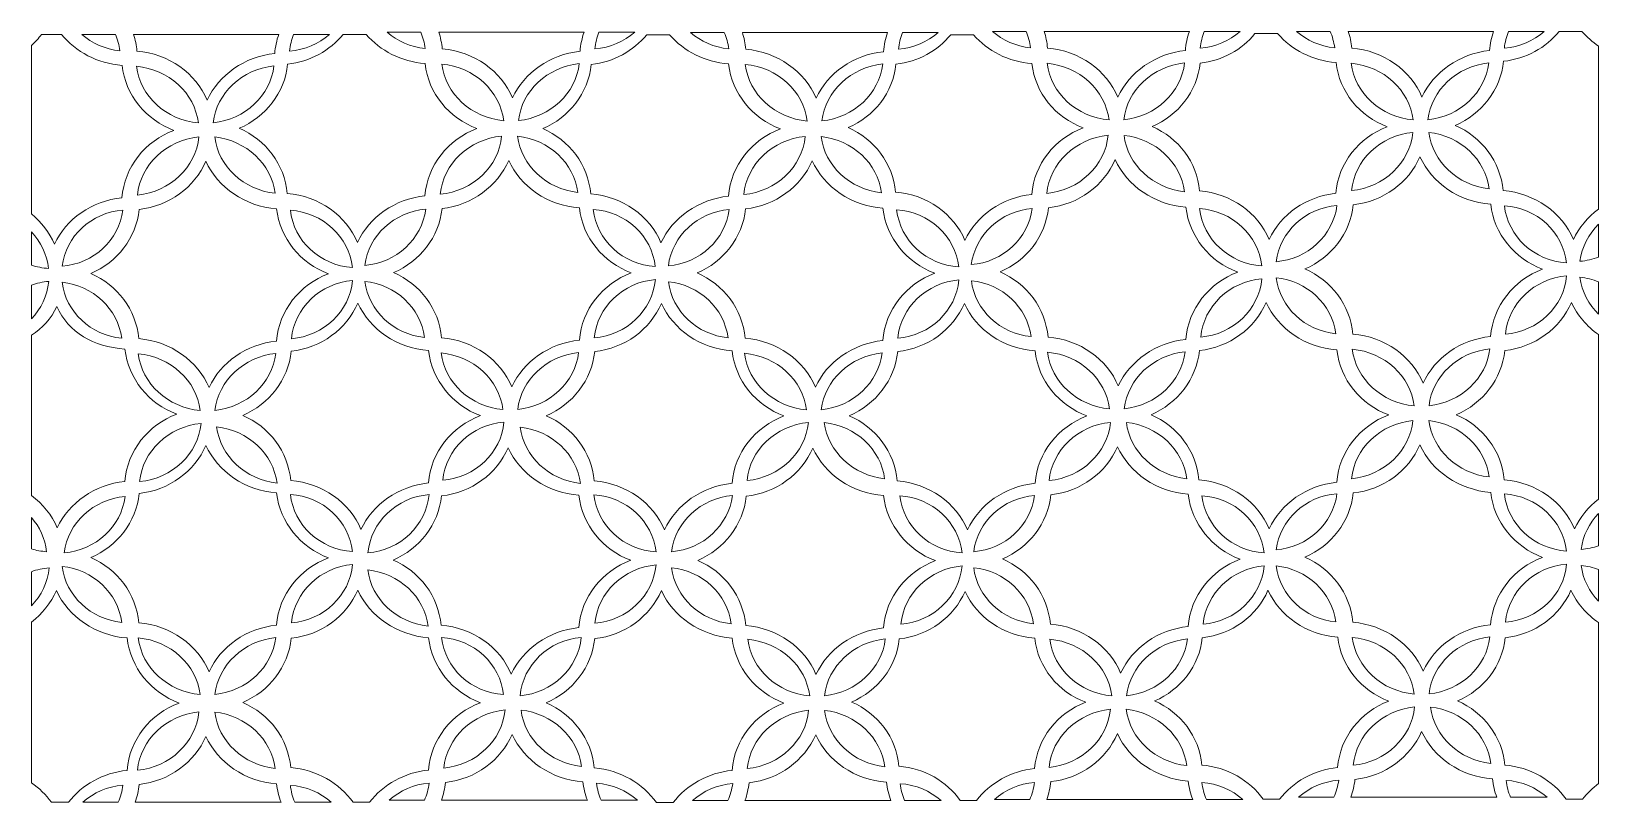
# Model space of a CAD drawing. Header units: millimetres. Extents: x -1200 to 1200, y -590 to 590.
import ezdxf

# ---------------------------------------------------------------- set-up
doc = ezdxf.new("R2010")
doc.units = ezdxf.units.MM
doc.header["$MEASUREMENT"] = 0
doc.layers.add('Layer 1', color=7, linetype='Continuous')

msp = doc.modelspace()

# ---------------------------------------------------------------- linework, layer by layer
at = {"layer": 'Layer 1', "color": 250, "lineweight": 20}
for points, knots in [([(-1200.05, 568.5525), (-1194.2875, 573.6868), (-1189.032, 579.3204), (-1184.352, 585.404), (-1184.352, 585.404), (-1153.8084, 585.404), (-1153.8084, 585.404), (-1132.201, 558.7734), (-1098.9488, 540.7753), (-1061.1071, 537.97), (-1056.0818, 492.4971), (-1024.6345, 454.5598), (-981.7333, 438.5097), (-1025.6728, 421.9932), (-1057.5635, 382.5021), (-1061.2638, 335.4885), (-1107.77, 330.6959), (-1146.7699, 302.7315), (-1164.6597, 264.3014), (-1172.3177, 282.3158), (-1184.5651, 298.1819), (-1200.05, 310.6547), (-1200.05, 310.6547), (-1200.05, 568.5525), (-1200.05, 568.5525)], [0, 0, 0, 0, 0.125, 0.125, 0.125, 0.25, 0.25, 0.25, 0.375, 0.375, 0.375, 0.5, 0.5, 0.5, 0.625, 0.625, 0.625, 0.75, 0.75, 0.75, 0.875, 0.875, 0.875, 1, 1, 1, 1]), ([(-1122.9022, 585.404), (-1107.1186, 571.6666), (-1086.8483, 562.5477), (-1064.4549, 560.3173), (-1065.6035, 569.0879), (-1067.9643, 577.5039), (-1071.3585, 585.404), (-1071.3585, 585.404), (-1122.9022, 585.404), (-1122.9022, 585.404)], [0, 0, 0, 0, 0.333333333, 0.333333333, 0.333333333, 0.666666667, 0.666666667, 0.666666667, 1, 1, 1, 1]), ([(-1038.4075, 559.7949), (-1039.174, 568.6379), (-1040.9324, 577.205), (-1043.5895, 585.404), (-1043.5895, 585.404), (-821.1536, 585.404), (-821.1536, 585.404), (-824.4426, 576.075), (-826.5635, 566.2432), (-827.3668, 556.0501), (-873.8703, 551.2608), (-912.8729, 523.2964), (-930.7627, 484.8663), (-948.1773, 525.8421), (-989.3153, 555.6954), (-1038.4075, 559.7949)], [0, 0, 0, 0, 0.2, 0.2, 0.2, 0.4, 0.4, 0.4, 0.6, 0.6, 0.6, 0.8, 0.8, 0.8, 1, 1, 1, 1]), ([(-808.3112, 342.0255), (-812.1659, 386.4538), (-841.1985, 424.0463), (-881.712, 441.6796), (-841.2892, 458.8926), (-812.0974, 495.9167), (-807.5593, 539.849), (-773.117, 543.5544), (-742.8745, 560.5735), (-722.5798, 585.404), (-722.5798, 585.404), (-687.4712, 585.404), (-687.4712, 585.404), (-665.8443, 560.314), (-633.6157, 543.4722), (-597.1136, 540.7655), (-592.0908, 495.2925), (-560.641, 457.3552), (-517.7422, 441.3052), (-561.6793, 424.7887), (-593.57, 385.2976), (-597.2729, 338.284), (-643.774, 333.4946), (-682.7765, 305.5302), (-700.6688, 267.0969), (-718.081, 308.076), (-759.219, 337.9292), (-808.3112, 342.0255)], [0, 0, 0, 0, 0.111111111, 0.111111111, 0.111111111, 0.222222222, 0.222222222, 0.222222222, 0.333333333, 0.333333333, 0.333333333, 0.444444444, 0.444444444, 0.444444444, 0.555555556, 0.555555556, 0.555555556, 0.666666667, 0.666666667, 0.666666667, 0.777777778, 0.777777778, 0.777777778, 0.888888889, 0.888888889, 0.888888889, 1, 1, 1, 1]), ([(-804.5545, 559.7095), (-781.1496, 561.6148), (-759.9854, 571.0194), (-743.6752, 585.404), (-743.6752, 585.404), (-798.3757, 585.404), (-798.3757, 585.404), (-801.5789, 577.2936), (-803.6949, 568.6773), (-804.5545, 559.7095)], [0, 0, 0, 0, 0.333333333, 0.333333333, 0.333333333, 0.666666667, 0.666666667, 0.666666667, 1, 1, 1, 1]), ([(-655.3749, 588.8072), (-639.5913, 575.0697), (-619.3234, 565.9541), (-596.9275, 563.7237), (-598.0736, 572.4944), (-600.4369, 580.907), (-603.8312, 588.8072), (-603.8312, 588.8072), (-655.3749, 588.8072), (-655.3749, 588.8072)], [0, 0, 0, 0, 0.333333333, 0.333333333, 0.333333333, 0.666666667, 0.666666667, 0.666666667, 1, 1, 1, 1]), ([(-570.8802, 563.1981), (-571.6467, 572.0411), (-573.4051, 580.6114), (-576.0598, 588.8072), (-576.0598, 588.8072), (-353.6287, 588.8072), (-353.6287, 588.8072), (-356.9153, 579.4781), (-359.0361, 569.6464), (-359.8369, 559.4566), (-406.3406, 554.664), (-445.3455, 526.6996), (-463.2328, 488.2694), (-480.6476, 529.2486), (-521.7855, 559.1019), (-570.8802, 563.1981)], [0, 0, 0, 0, 0.2, 0.2, 0.2, 0.4, 0.4, 0.4, 0.6, 0.6, 0.6, 0.8, 0.8, 0.8, 1, 1, 1, 1]), ([(-343.5291, 341.4901), (-347.3838, 385.9184), (-376.4165, 423.5109), (-416.93, 441.141), (-376.5071, 458.3538), (-347.3153, 495.3779), (-342.7774, 539.3136), (-308.3349, 543.0157), (-278.0924, 560.0347), (-257.7977, 584.8653), (-257.7977, 584.8653), (-222.6891, 584.8653), (-222.6891, 584.8653), (-201.0623, 559.7785), (-168.8336, 542.9336), (-132.3341, 540.23), (-127.3088, 494.7571), (-95.859, 456.8165), (-52.9602, 440.7697), (-96.8974, 424.2533), (-128.788, 384.7588), (-132.4908, 337.7452), (-178.9945, 332.9559), (-217.9944, 304.9915), (-235.8842, 266.5614), (-253.2989, 307.5373), (-294.437, 337.3905), (-343.5291, 341.4901)], [0, 0, 0, 0, 0.111111111, 0.111111111, 0.111111111, 0.222222222, 0.222222222, 0.222222222, 0.333333333, 0.333333333, 0.333333333, 0.444444444, 0.444444444, 0.444444444, 0.555555556, 0.555555556, 0.555555556, 0.666666667, 0.666666667, 0.666666667, 0.777777778, 0.777777778, 0.777777778, 0.888888889, 0.888888889, 0.888888889, 1, 1, 1, 1]), ([(-337.0247, 563.116), (-313.6198, 565.0179), (-292.4557, 574.4259), (-276.1455, 588.8072), (-276.1455, 588.8072), (-330.8484, 588.8072), (-330.8484, 588.8072), (-334.0492, 580.6968), (-336.165, 572.0838), (-337.0247, 563.116)], [0, 0, 0, 0, 0.333333333, 0.333333333, 0.333333333, 0.666666667, 0.666666667, 0.666666667, 1, 1, 1, 1]), ([(-190.5904, 588.2718), (-174.8092, 574.5343), (-154.5414, 565.4154), (-132.1455, 563.1849), (-133.2916, 571.9557), (-135.6548, 580.3716), (-139.0491, 588.2718), (-139.0491, 588.2718), (-190.5904, 588.2718), (-190.5904, 588.2718)], [0, 0, 0, 0, 0.333333333, 0.333333333, 0.333333333, 0.666666667, 0.666666667, 0.666666667, 1, 1, 1, 1]), ([(-106.0981, 562.6594), (-106.8671, 571.5056), (-108.6255, 580.0726), (-111.2778, 588.2718), (-111.2778, 588.2718), (111.1533, 588.2718), (111.1533, 588.2718), (107.8668, 578.9426), (105.7484, 569.1109), (104.9427, 558.9179), (58.4414, 554.1285), (19.4366, 526.1641), (1.5468, 487.734), (-15.8655, 528.7099), (-57.0034, 558.5631), (-106.0981, 562.6594)], [0, 0, 0, 0, 0.2, 0.2, 0.2, 0.4, 0.4, 0.4, 0.6, 0.6, 0.6, 0.8, 0.8, 0.8, 1, 1, 1, 1]), ([(123.1851, 344.1837), (119.3745, 388.116), (90.6651, 425.2913), (50.5973, 442.7308), (90.577, 459.7532), (119.4455, 496.37), (123.9321, 539.8161), (157.9924, 543.4788), (187.8993, 560.3107), (207.9712, 584.8653), (207.9712, 584.8653), (242.6954, 584.8653), (242.6954, 584.8653), (264.0774, 560.0512), (295.9508, 543.3967), (332.0487, 540.7228), (337.0178, 495.7492), (368.1174, 458.229), (410.5459, 442.3629), (367.0937, 426.0304), (335.5533, 386.9696), (331.8921, 340.475), (285.9052, 335.7415), (247.3337, 308.0858), (229.6422, 270.0796), (212.421, 310.6054), (171.7361, 340.1301), (123.1851, 344.1837)], [0, 0, 0, 0, 0.111111111, 0.111111111, 0.111111111, 0.222222222, 0.222222222, 0.222222222, 0.333333333, 0.333333333, 0.333333333, 0.444444444, 0.444444444, 0.444444444, 0.555555556, 0.555555556, 0.555555556, 0.666666667, 0.666666667, 0.666666667, 0.777777778, 0.777777778, 0.777777778, 0.888888889, 0.888888889, 0.888888889, 1, 1, 1, 1]), ([(127.7574, 562.5773), (151.1623, 564.4825), (172.3263, 573.8872), (188.6341, 588.2718), (188.6341, 588.2718), (133.9337, 588.2718), (133.9337, 588.2718), (130.7304, 580.1613), (128.6169, 571.5451), (127.7574, 562.5773)], [0, 0, 0, 0, 0.333333333, 0.333333333, 0.333333333, 0.666666667, 0.666666667, 0.666666667, 1, 1, 1, 1]), ([(271.5419, 589.9734), (287.3255, 576.2359), (307.5933, 567.1203), (329.9892, 564.8898), (328.8407, 573.6573), (326.4773, 582.0731), (323.0855, 589.9734), (323.0855, 589.9734), (271.5419, 589.9734), (271.5419, 589.9734)], [0, 0, 0, 0, 0.333333333, 0.333333333, 0.333333333, 0.666666667, 0.666666667, 0.666666667, 1, 1, 1, 1]), ([(356.0366, 564.3643), (355.2676, 573.2072), (353.5092, 581.7742), (350.8545, 589.9734), (350.8545, 589.9734), (573.288, 589.9734), (573.288, 589.9734), (570.0014, 580.6442), (567.8831, 570.8125), (567.0774, 560.6195), (520.5737, 555.83), (481.5713, 527.8656), (463.6815, 489.4356), (446.2668, 530.4115), (405.1287, 560.2647), (356.0366, 564.3643)], [0, 0, 0, 0, 0.2, 0.2, 0.2, 0.4, 0.4, 0.4, 0.6, 0.6, 0.6, 0.8, 0.8, 0.8, 1, 1, 1, 1]), ([(588.9149, 345.8853), (585.1043, 389.8209), (556.3974, 426.9962), (516.3271, 444.4324), (556.3067, 461.4547), (585.1777, 498.0716), (589.6643, 541.5177), (623.7222, 545.1804), (653.6291, 562.0123), (673.7035, 586.5669), (673.7035, 586.5669), (708.4251, 586.5669), (708.4251, 586.5669), (729.8047, 561.7528), (761.683, 545.1016), (797.7811, 542.4244), (802.7475, 497.4541), (833.8496, 459.9339), (876.2757, 444.0645), (832.8235, 427.732), (801.2855, 388.6744), (797.6243, 342.1799), (751.6374, 337.4431), (713.0635, 309.7874), (695.372, 271.7844), (678.1508, 312.307), (637.4659, 341.8317), (588.9149, 345.8853)], [0, 0, 0, 0, 0.111111111, 0.111111111, 0.111111111, 0.222222222, 0.222222222, 0.222222222, 0.333333333, 0.333333333, 0.333333333, 0.444444444, 0.444444444, 0.444444444, 0.555555556, 0.555555556, 0.555555556, 0.666666667, 0.666666667, 0.666666667, 0.777777778, 0.777777778, 0.777777778, 0.888888889, 0.888888889, 0.888888889, 1, 1, 1, 1]), ([(589.8895, 564.2789), (613.2969, 566.1841), (634.4586, 575.5888), (650.7688, 589.9734), (650.7688, 589.9734), (596.0684, 589.9734), (596.0684, 589.9734), (592.8651, 581.8629), (590.7492, 573.2467), (589.8895, 564.2789)], [0, 0, 0, 0, 0.333333333, 0.333333333, 0.333333333, 0.666666667, 0.666666667, 0.666666667, 1, 1, 1, 1]), ([(737.2717, 589.9734), (753.0553, 576.2359), (773.3255, 567.1203), (795.7189, 564.8898), (794.5704, 573.6573), (792.2096, 582.0731), (788.8153, 589.9734), (788.8153, 589.9734), (737.2717, 589.9734), (737.2717, 589.9734)], [0, 0, 0, 0, 0.333333333, 0.333333333, 0.333333333, 0.666666667, 0.666666667, 0.666666667, 1, 1, 1, 1]), ([(821.7688, 564.3643), (820.9998, 573.2072), (819.2414, 581.7742), (816.5843, 589.9734), (816.5843, 589.9734), (1039.0202, 589.9734), (1039.0202, 589.9734), (1035.7312, 580.6442), (1033.6105, 570.8125), (1032.8072, 560.6195), (986.3035, 555.83), (947.3011, 527.8656), (929.4113, 489.4356), (911.9966, 530.4115), (870.8585, 560.2647), (821.7688, 564.3643)], [0, 0, 0, 0, 0.2, 0.2, 0.2, 0.4, 0.4, 0.4, 0.6, 0.6, 0.6, 0.8, 0.8, 0.8, 1, 1, 1, 1]), ([(1053.6039, 346.47), (1049.7492, 390.8983), (1020.719, 428.4907), (980.2055, 446.1208), (1020.6283, 463.3337), (1049.8203, 500.3579), (1054.3557, 544.2935), (1088.8594, 548.0021), (1119.146, 565.0705), (1139.4407, 589.9734), (1139.4407, 589.9734), (1174.3362, 589.9734), (1174.3362, 589.9734), (1181.7148, 581.3833), (1190.3426, 573.7623), (1199.95, 567.3371), (1199.95, 567.3371), (1199.95, 318.1377), (1199.95, 318.1377), (1183.2063, 305.931), (1169.8128, 289.9335), (1161.2488, 271.5414), (1143.8341, 312.5172), (1102.6986, 342.3704), (1053.6039, 346.47)], [0, 0, 0, 0, 0.125, 0.125, 0.125, 0.25, 0.25, 0.25, 0.375, 0.375, 0.375, 0.5, 0.5, 0.5, 0.625, 0.625, 0.625, 0.75, 0.75, 0.75, 0.875, 0.875, 0.875, 1, 1, 1, 1]), ([(1055.6193, 564.2789), (1079.0243, 566.1841), (1100.1884, 575.5888), (1116.4986, 589.9734), (1116.4986, 589.9734), (1061.7982, 589.9734), (1061.7982, 589.9734), (1058.5949, 581.8629), (1056.479, 573.2467), (1055.6193, 564.2789)], [0, 0, 0, 0, 0.333333333, 0.333333333, 0.333333333, 0.666666667, 0.666666667, 0.666666667, 1, 1, 1, 1]), ([(-1039.0982, 536.528), (-1033.3994, 490.674), (-993.8435, 454.3824), (-944.2908, 449.8788), (-949.9872, 495.7426), (-989.5406, 532.0211), (-1039.0982, 536.528)], [0, 0, 0, 0, 0.5, 0.5, 0.5, 1, 1, 1, 1]), ([(-921.6672, 450.0561), (-872.6876, 455.2825), (-833.854, 491.5839), (-828.5398, 537.2276), (-877.512, 532.0046), (-916.3455, 495.6999), (-921.6672, 450.0561)], [0, 0, 0, 0, 0.5, 0.5, 0.5, 1, 1, 1, 1]), ([(-571.5733, 539.9344), (-565.8696, 494.0804), (-526.3161, 457.7856), (-476.761, 453.2819), (-482.4598, 499.1458), (-522.0132, 535.4276), (-571.5733, 539.9344)], [0, 0, 0, 0, 0.5, 0.5, 0.5, 1, 1, 1, 1]), ([(-454.1373, 453.4626), (-405.1601, 458.6856), (-366.3267, 494.9903), (-361.0099, 540.6341), (-409.9846, 535.4111), (-448.8181, 499.1063), (-454.1373, 453.4626)], [0, 0, 0, 0, 0.5, 0.5, 0.5, 1, 1, 1, 1]), ([(-106.7912, 539.3957), (-101.09, 493.5417), (-61.534, 457.2501), (-11.9814, 452.7432), (-17.6777, 498.607), (-57.2312, 534.8888), (-106.7912, 539.3957)], [0, 0, 0, 0, 0.5, 0.5, 0.5, 1, 1, 1, 1]), ([(10.6447, 452.9239), (59.6218, 458.1501), (98.4553, 494.4516), (103.7721, 540.0954), (54.7973, 534.8724), (15.9615, 498.5676), (10.6447, 452.9239)], [0, 0, 0, 0, 0.5, 0.5, 0.5, 1, 1, 1, 1]), ([(355.3434, 541.1005), (361.0448, 495.2433), (400.6007, 458.9517), (450.1532, 454.4481), (444.4544, 500.3119), (404.9035, 536.5903), (355.3434, 541.1005)], [0, 0, 0, 0, 0.5, 0.5, 0.5, 1, 1, 1, 1]), ([(472.7794, 454.6255), (521.7541, 459.8517), (560.59, 496.1532), (565.9068, 541.797), (516.9296, 536.5772), (478.0962, 500.2692), (472.7794, 454.6255)], [0, 0, 0, 0, 0.5, 0.5, 0.5, 1, 1, 1, 1]), ([(821.0758, 541.1005), (826.7744, 495.2433), (866.3305, 458.9517), (915.883, 454.4481), (910.1868, 500.3119), (870.6333, 536.5903), (821.0758, 541.1005)], [0, 0, 0, 0, 0.5, 0.5, 0.5, 1, 1, 1, 1]), ([(938.5068, 454.6255), (987.4864, 459.8517), (1026.3198, 496.1532), (1031.6341, 541.797), (982.6618, 536.5772), (943.8284, 500.2692), (938.5068, 454.6255)], [0, 0, 0, 0, 0.5, 0.5, 0.5, 1, 1, 1, 1]), ([(915.5157, 435.5007), (865.5835, 430.465), (826.0447, 393.1386), (821.541, 346.4372), (871.483, 351.4729), (911.0169, 388.7992), (915.5157, 435.5007)], [0, 0, 0, 0, 0.5, 0.5, 0.5, 1, 1, 1, 1]), ([(1032.2659, 349.1965), (1026.55, 394.2193), (988.2014, 429.9558), (939.8292, 435.366), (945.5402, 390.3431), (983.901, 354.6067), (1032.2659, 349.1965)], [0, 0, 0, 0, 0.5, 0.5, 0.5, 1, 1, 1, 1]), ([(-943.5463, 428.5006), (-993.4786, 423.4648), (-1033.0148, 386.1385), (-1037.521, 339.4403), (-987.5789, 344.476), (-948.0451, 381.8024), (-943.5463, 428.5006)], [0, 0, 0, 0, 0.5, 0.5, 0.5, 1, 1, 1, 1]), ([(-826.7961, 342.1963), (-832.512, 387.2192), (-870.8631, 422.9557), (-919.2328, 428.3692), (-913.5218, 383.3463), (-875.1635, 347.6098), (-826.7961, 342.1963)], [0, 0, 0, 0, 0.5, 0.5, 0.5, 1, 1, 1, 1]), ([(-479.8737, 429.8376), (-529.8058, 424.8018), (-569.3446, 387.4755), (-573.8484, 340.774), (-523.9063, 345.8097), (-484.3725, 383.1393), (-479.8737, 429.8376)], [0, 0, 0, 0, 0.5, 0.5, 0.5, 1, 1, 1, 1]), ([(-363.121, 343.5333), (-368.8394, 388.5561), (-407.188, 424.2926), (-455.5602, 429.7029), (-449.8492, 384.6832), (-411.4884, 348.9435), (-363.121, 343.5333)], [0, 0, 0, 0, 0.5, 0.5, 0.5, 1, 1, 1, 1]), ([(-15.0916, 429.2988), (-65.0239, 424.2631), (-104.5626, 386.9367), (-109.0663, 340.2385), (-59.1243, 345.2743), (-19.5904, 382.6006), (-15.0916, 429.2988)], [0, 0, 0, 0, 0.5, 0.5, 0.5, 1, 1, 1, 1]), ([(101.6611, 342.9945), (95.9427, 388.0174), (57.5941, 423.7539), (9.2219, 429.1675), (14.9328, 384.1445), (53.2913, 348.408), (101.6611, 342.9945)], [0, 0, 0, 0, 0.5, 0.5, 0.5, 1, 1, 1, 1]), ([(448.8406, 431.0037), (398.9084, 425.9679), (359.3721, 388.6383), (354.8659, 341.9401), (404.8055, 346.9759), (444.3394, 384.3022), (448.8406, 431.0037)], [0, 0, 0, 0, 0.5, 0.5, 0.5, 1, 1, 1, 1]), ([(565.5909, 344.6994), (559.8749, 389.719), (521.5239, 425.4588), (473.1541, 430.8691), (478.8651, 385.8461), (517.2235, 350.1096), (565.5909, 344.6994)], [0, 0, 0, 0, 0.5, 0.5, 0.5, 1, 1, 1, 1]), ([(-1035.6255, 119.8675), (-1039.4802, 164.2958), (-1068.5128, 201.8882), (-1109.0263, 219.5183), (-1068.6035, 236.7312), (-1039.4067, 273.7553), (-1034.8736, 317.6909), (-988.6589, 322.6577), (-950.0019, 351.6043), (-932.8001, 391.2137), (-914.4059, 351.1247), (-873.2385, 322.2274), (-824.4255, 318.6074), (-819.4026, 273.1345), (-787.9553, 235.1938), (-745.054, 219.1471), (-788.9912, 202.6306), (-820.8818, 163.1362), (-824.5823, 116.1226), (-871.0859, 111.3332), (-910.0908, 83.3689), (-927.9806, 44.9388), (-945.3929, 85.918), (-986.5332, 115.7711), (-1035.6255, 119.8675)], [0, 0, 0, 0, 0.125, 0.125, 0.125, 0.25, 0.25, 0.25, 0.375, 0.375, 0.375, 0.5, 0.5, 0.5, 0.625, 0.625, 0.625, 0.75, 0.75, 0.75, 0.875, 0.875, 0.875, 1, 1, 1, 1]), ([(-571.9529, 121.2044), (-575.81, 165.6327), (-604.8377, 203.2219), (-645.3512, 220.8553), (-604.9283, 238.0682), (-575.7366, 275.0923), (-571.201, 319.0279), (-524.9863, 323.9946), (-486.3291, 352.9412), (-469.1275, 392.5506), (-450.7333, 352.4616), (-409.5635, 323.5611), (-360.7553, 319.9411), (-355.73, 274.4714), (-324.2802, 236.5308), (-281.3814, 220.4841), (-325.3186, 203.9643), (-357.2116, 164.4732), (-360.9121, 117.4596), (-407.4157, 112.6702), (-446.4157, 84.7058), (-464.308, 46.2757), (-481.7227, 87.2516), (-522.8606, 117.1048), (-571.9529, 121.2044)], [0, 0, 0, 0, 0.125, 0.125, 0.125, 0.25, 0.25, 0.25, 0.375, 0.375, 0.375, 0.5, 0.5, 0.5, 0.625, 0.625, 0.625, 0.75, 0.75, 0.75, 0.875, 0.875, 0.875, 1, 1, 1, 1]), ([(-107.1683, 120.6657), (-111.0279, 165.094), (-140.0556, 202.6865), (-180.5716, 220.3166), (-140.1463, 237.5294), (-110.9545, 274.5535), (-106.419, 318.4892), (-60.2042, 323.4559), (-21.5471, 352.4025), (-4.3455, 392.0119), (14.0488, 351.9229), (55.2186, 323.0256), (104.0267, 319.4056), (109.0496, 273.9327), (140.4994, 235.9921), (183.4006, 219.9453), (139.4634, 203.4289), (107.5705, 163.9344), (103.87, 116.9209), (57.3663, 112.1315), (18.3664, 84.1671), (0.4741, 45.737), (-16.9406, 86.7162), (-58.0785, 116.5694), (-107.1683, 120.6657)], [0, 0, 0, 0, 0.125, 0.125, 0.125, 0.25, 0.25, 0.25, 0.375, 0.375, 0.375, 0.5, 0.5, 0.5, 0.625, 0.625, 0.625, 0.75, 0.75, 0.75, 0.875, 0.875, 0.875, 1, 1, 1, 1]), ([(356.7615, 122.3673), (352.9068, 166.7956), (323.8741, 204.388), (283.3606, 222.0214), (323.7835, 239.2343), (352.9802, 276.2551), (357.5133, 320.1908), (403.7279, 325.1575), (442.3851, 354.1041), (459.5867, 393.7168), (477.9811, 353.6278), (519.1483, 324.7272), (567.9614, 321.1072), (572.9843, 275.6343), (604.4316, 237.6969), (647.3328, 221.6469), (603.3933, 205.1304), (571.5052, 165.6393), (567.8023, 118.6257), (521.301, 113.833), (482.2962, 85.8687), (464.4064, 47.4386), (446.9941, 88.4178), (405.8536, 118.271), (356.7615, 122.3673)], [0, 0, 0, 0, 0.125, 0.125, 0.125, 0.25, 0.25, 0.25, 0.375, 0.375, 0.375, 0.5, 0.5, 0.5, 0.625, 0.625, 0.625, 0.75, 0.75, 0.75, 0.875, 0.875, 0.875, 1, 1, 1, 1]), ([(823.4365, 126.8643), (819.5794, 171.2959), (790.5517, 208.885), (750.0357, 226.5184), (790.461, 243.7313), (819.6528, 280.7555), (824.1884, 324.6878), (870.4031, 329.6578), (909.0602, 358.6044), (926.2618, 398.2138), (944.6561, 358.1248), (985.8259, 329.2243), (1034.6341, 325.6043), (1039.6594, 280.1346), (1071.1092, 242.194), (1114.008, 226.1472), (1070.0708, 209.6275), (1038.1778, 170.1364), (1034.4773, 123.1228), (987.9736, 118.3334), (948.9737, 90.369), (931.0814, 51.9389), (913.6667, 92.9148), (872.5288, 122.768), (823.4365, 126.8643)], [0, 0, 0, 0, 0.125, 0.125, 0.125, 0.25, 0.25, 0.25, 0.375, 0.375, 0.375, 0.5, 0.5, 0.5, 0.625, 0.625, 0.625, 0.75, 0.75, 0.75, 0.875, 0.875, 0.875, 1, 1, 1, 1]), ([(-1059.8018, 316.5806), (-1108.2549, 312.6059), (-1147.1275, 276.4818), (-1153.0541, 230.5982), (-1104.601, 234.573), (-1065.7186, 270.6971), (-1059.8018, 316.5806)], [0, 0, 0, 0, 0.5, 0.5, 0.5, 1, 1, 1, 1]), ([(-708.2778, 228.7161), (-713.6214, 275.8412), (-753.6744, 313.0066), (-803.4524, 316.2751), (-798.1063, 269.1499), (-758.0484, 231.9812), (-708.2778, 228.7161)], [0, 0, 0, 0, 0.5, 0.5, 0.5, 1, 1, 1, 1]), ([(-596.1291, 317.9176), (-644.5797, 313.9396), (-683.4573, 277.8188), (-689.3839, 231.932), (-640.9308, 235.91), (-602.0458, 272.0308), (-596.1291, 317.9176)], [0, 0, 0, 0, 0.5, 0.5, 0.5, 1, 1, 1, 1]), ([(-244.6027, 230.0497), (-249.9488, 277.1749), (-290.0018, 314.3403), (-339.7798, 317.6088), (-334.4336, 270.4836), (-294.3757, 233.3182), (-244.6027, 230.0497)], [0, 0, 0, 0, 0.5, 0.5, 0.5, 1, 1, 1, 1]), ([(-131.3471, 317.3788), (-179.8002, 313.4041), (-218.6753, 277.2801), (-224.6018, 231.3965), (-176.1487, 235.3712), (-137.2639, 271.4953), (-131.3471, 317.3788)], [0, 0, 0, 0, 0.5, 0.5, 0.5, 1, 1, 1, 1]), ([(220.1794, 229.5143), (214.8308, 276.6395), (174.7802, 313.8049), (125.0023, 317.0734), (130.3484, 269.9481), (170.4064, 232.7827), (220.1794, 229.5143)], [0, 0, 0, 0, 0.5, 0.5, 0.5, 1, 1, 1, 1]), ([(332.5851, 319.0837), (284.1321, 315.1057), (245.2594, 278.9849), (239.3329, 233.098), (287.786, 237.0728), (326.6684, 273.1969), (332.5851, 319.0837)], [0, 0, 0, 0, 0.5, 0.5, 0.5, 1, 1, 1, 1]), ([(684.1092, 231.2159), (678.7655, 278.3411), (638.7124, 315.5065), (588.9344, 318.7749), (594.2782, 271.6497), (634.3386, 234.4843), (684.1092, 231.2159)], [0, 0, 0, 0, 0.5, 0.5, 0.5, 1, 1, 1, 1]), ([(799.2602, 323.5808), (750.8047, 319.6028), (711.9321, 283.482), (706.0055, 237.5951), (754.4586, 241.5731), (793.3435, 277.6939), (799.2602, 323.5808)], [0, 0, 0, 0, 0.5, 0.5, 0.5, 1, 1, 1, 1]), ([(1150.7867, 235.7129), (1145.4382, 282.8381), (1105.3875, 320.0035), (1055.6096, 323.2719), (1060.9557, 276.1468), (1101.0137, 238.9814), (1150.7867, 235.7129)], [0, 0, 0, 0, 0.5, 0.5, 0.5, 1, 1, 1, 1]), ([(1199.95, 295.0284), (1184.5582, 279.9868), (1174.1451, 260.2412), (1171.3092, 238.2619), (1181.3328, 239.0831), (1190.9524, 241.2972), (1199.95, 244.6708), (1199.95, 244.6708), (1199.95, 295.0284), (1199.95, 295.0284)], [0, 0, 0, 0, 0.333333333, 0.333333333, 0.333333333, 0.666666667, 0.666666667, 0.666666667, 1, 1, 1, 1]), ([(-1173.628, 227.2378), (-1176.0549, 248.6488), (-1185.6378, 267.9936), (-1200.05, 283.0483), (-1200.05, 283.0483), (-1200.05, 232.3688), (-1200.05, 232.3688), (-1191.6769, 229.5997), (-1182.8214, 227.8422), (-1173.628, 227.2378)], [0, 0, 0, 0, 0.333333333, 0.333333333, 0.333333333, 0.666666667, 0.666666667, 0.666666667, 1, 1, 1, 1]), ([(-1200.05, 149.9408), (-1185.285, 165.3732), (-1175.57, 185.3225), (-1173.454, 207.3707), (-1182.721, 206.6152), (-1191.6476, 204.6804), (-1200.05, 201.7273), (-1200.05, 201.7273), (-1200.05, 149.9408), (-1200.05, 149.9408)], [0, 0, 0, 0, 0.333333333, 0.333333333, 0.333333333, 0.666666667, 0.666666667, 0.666666667, 1, 1, 1, 1]), ([(-1153.0345, 206.0436), (-1147.1202, 160.8302), (-1109.1953, 125.1266), (-1061.6728, 120.393), (-1067.5895, 165.613), (-1105.512, 201.3134), (-1153.0345, 206.0436)], [0, 0, 0, 0, 0.5, 0.5, 0.5, 1, 1, 1, 1]), ([(-801.7724, 119.782), (-752.2075, 123.8159), (-712.6491, 161.4839), (-708.1038, 208.8457), (-757.6639, 204.8118), (-797.2271, 167.1438), (-801.7724, 119.782)], [0, 0, 0, 0, 0.5, 0.5, 0.5, 1, 1, 1, 1]), ([(-689.3619, 207.3806), (-683.445, 162.1638), (-645.5251, 126.4635), (-597.9978, 121.7267), (-603.9145, 166.95), (-641.8394, 202.647), (-689.3619, 207.3806)], [0, 0, 0, 0, 0.5, 0.5, 0.5, 1, 1, 1, 1]), ([(-338.0998, 121.119), (-288.5324, 125.1495), (-248.9789, 162.8208), (-244.4336, 210.1826), (-293.9912, 206.1454), (-333.5545, 168.4807), (-338.0998, 121.119)], [0, 0, 0, 0, 0.5, 0.5, 0.5, 1, 1, 1, 1]), ([(-224.5798, 206.8418), (-218.663, 161.6284), (-180.743, 125.9248), (-133.2181, 121.1912), (-139.1324, 166.4113), (-177.0574, 202.1116), (-224.5798, 206.8418)], [0, 0, 0, 0, 0.5, 0.5, 0.5, 1, 1, 1, 1]), ([(126.6823, 120.5803), (176.2471, 124.6141), (215.803, 162.2821), (220.3484, 209.6439), (170.7908, 205.61), (131.2276, 167.942), (126.6823, 120.5803)], [0, 0, 0, 0, 0.5, 0.5, 0.5, 1, 1, 1, 1]), ([(239.3501, 208.5434), (245.2668, 163.33), (283.1917, 127.6264), (330.714, 122.8928), (324.7973, 168.1129), (286.8749, 203.8132), (239.3501, 208.5434)], [0, 0, 0, 0, 0.5, 0.5, 0.5, 1, 1, 1, 1]), ([(590.6144, 122.2851), (640.1794, 126.3157), (679.7377, 163.9837), (684.2806, 211.3455), (634.7231, 207.3116), (595.1598, 169.6436), (590.6144, 122.2851)], [0, 0, 0, 0, 0.5, 0.5, 0.5, 1, 1, 1, 1]), ([(706.0275, 213.0438), (711.9443, 167.827), (749.8643, 132.1267), (797.3892, 127.3899), (791.4749, 172.6131), (753.55, 208.3102), (706.0275, 213.0438)], [0, 0, 0, 0, 0.5, 0.5, 0.5, 1, 1, 1, 1]), ([(1057.2896, 126.7821), (1106.8544, 130.8127), (1146.4105, 168.484), (1150.9557, 215.8458), (1101.3957, 211.8086), (1061.8349, 174.1439), (1057.2896, 126.7821)], [0, 0, 0, 0, 0.5, 0.5, 0.5, 1, 1, 1, 1]), ([(1171.3263, 213.7073), (1174.1965, 191.7806), (1184.5851, 172.104), (1199.95, 157.0985), (1199.95, 157.0985), (1199.95, 206.7597), (1199.95, 206.7597), (1190.977, 210.3238), (1181.3721, 212.7087), (1171.3263, 213.7073)], [0, 0, 0, 0, 0.333333333, 0.333333333, 0.333333333, 0.666666667, 0.666666667, 0.666666667, 1, 1, 1, 1]), ([(-1200.05, 125.074), (-1183.0149, 135.8649), (-1169.3177, 150.4992), (-1161.2312, 169.118), (-1142.8369, 129.029), (-1105.5733, 107.5228), (-1056.7626, 103.9028), (-1051.7398, 58.4299), (-1020.29, 20.4893), (-977.3912, 4.4424), (-1021.3283, -12.074), (-1053.219, -51.5684), (-1056.9218, -98.582), (-1103.4254, -103.3713), (-1142.4255, -131.3357), (-1160.3177, -169.7659), (-1168.6736, -150.0991), (-1182.503, -132.9881), (-1200.05, -120.0653), (-1200.05, -120.0653), (-1200.05, 125.074), (-1200.05, 125.074)], [0, 0, 0, 0, 0.142857143, 0.142857143, 0.142857143, 0.285714286, 0.285714286, 0.285714286, 0.428571429, 0.428571429, 0.428571429, 0.571428571, 0.571428571, 0.571428571, 0.714285714, 0.714285714, 0.714285714, 0.857142857, 0.857142857, 0.857142857, 1, 1, 1, 1]), ([(-802.9186, -97.1793), (-806.7733, -52.751), (-835.8009, -15.1585), (-876.3194, 2.4748), (-835.8965, 19.6878), (-806.6998, 56.7086), (-802.1667, 100.6442), (-755.9521, 105.6109), (-717.2924, 134.5575), (-700.0932, 174.1669), (-681.6965, 134.0779), (-640.5291, 105.1806), (-591.7186, 101.5606), (-586.6957, 56.0877), (-555.2484, 18.1471), (-512.3471, 2.1003), (-556.2843, -14.4161), (-588.1748, -53.9106), (-591.8753, -100.9241), (-638.379, -105.7135), (-677.3839, -133.6779), (-695.2712, -172.108), (-712.6859, -131.1288), (-753.8238, -101.2756), (-802.9186, -97.1793)], [0, 0, 0, 0, 0.125, 0.125, 0.125, 0.25, 0.25, 0.25, 0.375, 0.375, 0.375, 0.5, 0.5, 0.5, 0.625, 0.625, 0.625, 0.75, 0.75, 0.75, 0.875, 0.875, 0.875, 1, 1, 1, 1]), ([(-338.1365, -97.718), (-341.9912, -53.2864), (-371.0214, -15.6973), (-411.5374, 1.9361), (-371.1145, 19.149), (-341.9178, 56.1731), (-337.3846, 100.1054), (-291.17, 105.0755), (-252.5103, 134.0188), (-235.3113, 173.6314), (-216.9145, 133.5425), (-175.7471, 104.6419), (-126.9365, 101.0219), (-121.9136, 55.549), (-90.4663, 17.6116), (-47.5651, 1.5616), (-91.5022, -14.9549), (-123.3928, -54.446), (-127.0957, -101.4596), (-173.5969, -106.249), (-212.6018, -134.2134), (-230.4916, -172.6434), (-247.9039, -131.6675), (-289.0418, -101.8144), (-338.1365, -97.718)], [0, 0, 0, 0, 0.125, 0.125, 0.125, 0.25, 0.25, 0.25, 0.375, 0.375, 0.375, 0.5, 0.5, 0.5, 0.625, 0.625, 0.625, 0.75, 0.75, 0.75, 0.875, 0.875, 0.875, 1, 1, 1, 1]), ([(125.7957, -97.718), (121.9411, -53.2864), (92.9109, -15.6973), (52.3973, 1.9361), (92.8202, 19.149), (122.012, 56.1731), (126.5501, 100.1054), (172.7623, 105.0755), (211.4218, 134.0188), (228.6234, 173.6314), (247.0178, 133.5425), (288.1851, 104.6419), (336.9933, 101.0219), (342.0186, 55.549), (373.4684, 17.6116), (416.3672, 1.5616), (372.43, -14.9549), (340.537, -54.446), (336.8365, -101.4596), (290.3328, -106.249), (251.3329, -134.2134), (233.4406, -172.6434), (216.0259, -131.6675), (174.8904, -101.8144), (125.7957, -97.718)], [0, 0, 0, 0, 0.125, 0.125, 0.125, 0.25, 0.25, 0.25, 0.375, 0.375, 0.375, 0.5, 0.5, 0.5, 0.625, 0.625, 0.625, 0.75, 0.75, 0.75, 0.875, 0.875, 0.875, 1, 1, 1, 1]), ([(587.8741, -96.1413), (584.0194, -51.713), (554.9892, -14.1205), (514.4733, 3.5096), (554.8961, 20.7225), (584.0905, 57.7466), (588.6259, 101.6822), (634.8406, 106.6489), (673.4978, 135.5955), (690.6994, 175.2049), (709.0937, 135.116), (750.2634, 106.2187), (799.0741, 102.5987), (804.0969, 57.1257), (835.5443, 19.1851), (878.4455, 3.1383), (834.5084, -13.3781), (802.6177, -52.8725), (798.9149, -99.8861), (752.4137, -104.6755), (713.4088, -132.6399), (695.519, -171.07), (678.1067, -130.0941), (636.9663, -100.2408), (587.8741, -96.1413)], [0, 0, 0, 0, 0.125, 0.125, 0.125, 0.25, 0.25, 0.25, 0.375, 0.375, 0.375, 0.5, 0.5, 0.5, 0.625, 0.625, 0.625, 0.75, 0.75, 0.75, 0.875, 0.875, 0.875, 1, 1, 1, 1]), ([(1055.4014, -96.1413), (1051.5491, -51.713), (1022.5165, -14.1205), (982.0031, 3.5096), (1022.426, 20.7225), (1051.6178, 57.7466), (1056.1557, 101.6822), (1102.3679, 106.6489), (1141.0276, 135.5955), (1158.2292, 175.2049), (1167.2513, 155.5415), (1181.7565, 138.5651), (1199.95, 125.9511), (1199.95, 125.9511), (1199.95, -125.8073), (1199.95, -125.8073), (1184.0463, -137.8333), (1171.2994, -153.3413), (1163.0463, -171.07), (1145.6316, -130.0941), (1104.4961, -100.2408), (1055.4014, -96.1413)], [0, 0, 0, 0, 0.142857143, 0.142857143, 0.142857143, 0.285714286, 0.285714286, 0.285714286, 0.428571429, 0.428571429, 0.428571429, 0.571428571, 0.571428571, 0.571428571, 0.714285714, 0.714285714, 0.714285714, 0.857142857, 0.857142857, 0.857142857, 1, 1, 1, 1]), ([(-1036.3185, 96.6038), (-1030.6198, 50.7465), (-991.0614, 14.4548), (-941.5112, 9.9512), (-947.2051, 55.8151), (-986.7586, 92.0936), (-1036.3185, 96.6038)], [0, 0, 0, 0, 0.5, 0.5, 0.5, 1, 1, 1, 1]), ([(-918.8851, 10.1319), (-869.9055, 15.3549), (-831.072, 51.6597), (-825.7553, 97.3001), (-874.7299, 92.0805), (-913.5659, 55.7757), (-918.8851, 10.1319)], [0, 0, 0, 0, 0.5, 0.5, 0.5, 1, 1, 1, 1]), ([(-572.6435, 97.9374), (-566.9447, 52.0835), (-527.3863, 15.7918), (-477.8361, 11.285), (-483.5325, 57.1488), (-523.0859, 93.4305), (-572.6435, 97.9374)], [0, 0, 0, 0, 0.5, 0.5, 0.5, 1, 1, 1, 1]), ([(-455.2099, 11.4656), (-406.2329, 16.6919), (-367.3969, 52.9933), (-362.0827, 98.6371), (-411.0573, 93.4141), (-449.8908, 57.1093), (-455.2099, 11.4656)], [0, 0, 0, 0, 0.5, 0.5, 0.5, 1, 1, 1, 1]), ([(-107.8614, 97.402), (-102.1626, 51.5447), (-62.6067, 15.2531), (-13.054, 10.7495), (-18.7504, 56.6134), (-58.3039, 92.8951), (-107.8614, 97.402)], [0, 0, 0, 0, 0.5, 0.5, 0.5, 1, 1, 1, 1]), ([(9.5696, 10.9302), (58.5492, 16.1531), (97.3827, 52.4579), (102.6994, 98.0984), (53.7247, 92.8787), (14.8913, 56.5739), (9.5696, 10.9302)], [0, 0, 0, 0, 0.5, 0.5, 0.5, 1, 1, 1, 1]), ([(356.0683, 99.1036), (361.7671, 53.2496), (401.3256, 16.9547), (450.8757, 12.4511), (445.1819, 58.3149), (405.626, 94.5967), (356.0683, 99.1036)], [0, 0, 0, 0, 0.5, 0.5, 0.5, 1, 1, 1, 1]), ([(473.5019, 12.6317), (522.4815, 17.858), (561.3149, 54.1595), (566.6292, 99.8032), (517.657, 94.5803), (478.8211, 58.2755), (473.5019, 12.6317)], [0, 0, 0, 0, 0.5, 0.5, 0.5, 1, 1, 1, 1]), ([(822.7459, 103.6006), (828.4447, 57.7466), (868.0006, 21.455), (917.5533, 16.9481), (911.8569, 62.8119), (872.3035, 99.0937), (822.7459, 103.6006)], [0, 0, 0, 0, 0.5, 0.5, 0.5, 1, 1, 1, 1]), ([(940.1769, 17.1287), (989.1541, 22.3551), (1027.99, 58.6565), (1033.3067, 104.3003), (984.332, 99.0773), (945.4961, 62.7725), (940.1769, 17.1287)], [0, 0, 0, 0, 0.5, 0.5, 0.5, 1, 1, 1, 1]), ([(-940.2475, -9.8928), (-990.1797, -14.9286), (-1029.7161, -52.255), (-1034.2222, -98.9565), (-984.2826, -93.9207), (-944.7488, -56.5943), (-940.2475, -9.8928)], [0, 0, 0, 0, 0.5, 0.5, 0.5, 1, 1, 1, 1]), ([(-823.8745, -101.2099), (-829.5929, -56.187), (-867.9414, -20.4506), (-916.3087, -15.037), (-910.6026, -60.0599), (-872.2419, -95.7964), (-823.8745, -101.2099)], [0, 0, 0, 0, 0.5, 0.5, 0.5, 1, 1, 1, 1]), ([(-569.9838, -96.8607), (-520.4166, -92.8268), (-480.8631, -55.1588), (-476.3178, -7.7971), (-525.8753, -11.8309), (-565.4385, -49.4989), (-569.9838, -96.8607)], [0, 0, 0, 0, 0.5, 0.5, 0.5, 1, 1, 1, 1]), ([(-359.0924, -101.7453), (-364.8108, -56.7225), (-403.1569, -20.986), (-451.5316, -15.5757), (-445.8205, -60.5987), (-407.4598, -96.3351), (-359.0924, -101.7453)], [0, 0, 0, 0, 0.5, 0.5, 0.5, 1, 1, 1, 1]), ([(-10.1863, -8.2471), (-60.1185, -13.2828), (-99.6573, -50.6092), (-104.161, -97.3107), (-54.2189, -92.275), (-14.685, -54.9453), (-10.1863, -8.2471)], [0, 0, 0, 0, 0.5, 0.5, 0.5, 1, 1, 1, 1]), ([(106.5664, -94.5514), (100.8479, -49.5285), (62.4994, -13.792), (14.1271, -8.3818), (19.8382, -53.4014), (58.199, -89.1412), (106.5664, -94.5514)], [0, 0, 0, 0, 0.5, 0.5, 0.5, 1, 1, 1, 1]), ([(452.4357, -8.2044), (402.5035, -13.2402), (362.9671, -50.5665), (358.4611, -97.2647), (408.4055, -92.2322), (447.937, -54.9026), (452.4357, -8.2044)], [0, 0, 0, 0, 0.5, 0.5, 0.5, 1, 1, 1, 1]), ([(569.1859, -94.5087), (563.47, -49.4858), (525.1214, -13.7493), (476.7516, -8.3358), (482.4603, -53.3587), (520.8186, -89.0952), (569.1859, -94.5087)], [0, 0, 0, 0, 0.5, 0.5, 0.5, 1, 1, 1, 1]), ([(915.5157, -5.409), (865.5835, -10.4447), (826.0447, -47.7711), (821.541, -94.4693), (871.483, -89.4335), (911.0169, -52.1072), (915.5157, -5.409)], [0, 0, 0, 0, 0.5, 0.5, 0.5, 1, 1, 1, 1]), ([(1032.2659, -91.7133), (1026.55, -46.6904), (988.2014, -10.9539), (939.8292, -5.5403), (945.5402, -50.5633), (983.901, -86.2998), (1032.2659, -91.7133)], [0, 0, 0, 0, 0.5, 0.5, 0.5, 1, 1, 1, 1]), ([(-1035.6255, -314.7911), (-1039.4802, -270.3628), (-1068.5128, -232.7703), (-1109.0263, -215.1369), (-1068.6035, -197.924), (-1039.4067, -160.9031), (-1034.8736, -116.9676), (-988.6589, -112.0008), (-950.0019, -83.0543), (-932.8001, -43.4449), (-914.4059, -83.5338), (-873.2385, -112.4311), (-824.4255, -116.0511), (-819.4026, -161.5241), (-787.9553, -199.4647), (-745.054, -215.5114), (-788.9912, -232.0279), (-820.8818, -271.5223), (-824.5823, -318.5359), (-871.0859, -323.3253), (-910.0908, -351.2896), (-927.9806, -389.7197), (-945.3929, -348.7406), (-986.5332, -318.8874), (-1035.6255, -314.7911)], [0, 0, 0, 0, 0.125, 0.125, 0.125, 0.25, 0.25, 0.25, 0.375, 0.375, 0.375, 0.5, 0.5, 0.5, 0.625, 0.625, 0.625, 0.75, 0.75, 0.75, 0.875, 0.875, 0.875, 1, 1, 1, 1]), ([(-572.7487, -318.4833), (-576.6059, -274.055), (-605.6336, -236.4658), (-646.152, -218.8324), (-605.7267, -201.6195), (-576.5324, -164.5954), (-571.9994, -120.6598), (-525.7822, -115.6931), (-487.1251, -86.7465), (-469.9259, -47.1371), (-451.5316, -87.226), (-410.3594, -116.1267), (-361.5512, -119.7434), (-356.5259, -165.2163), (-325.0785, -203.1569), (-282.1773, -219.2037), (-326.1144, -235.7234), (-358.0075, -275.2146), (-361.708, -322.2281), (-408.2116, -327.0175), (-447.214, -354.9819), (-465.1039, -393.412), (-482.5185, -352.4361), (-523.6565, -322.5828), (-572.7487, -318.4833)], [0, 0, 0, 0, 0.125, 0.125, 0.125, 0.25, 0.25, 0.25, 0.375, 0.375, 0.375, 0.5, 0.5, 0.5, 0.625, 0.625, 0.625, 0.75, 0.75, 0.75, 0.875, 0.875, 0.875, 1, 1, 1, 1]), ([(-106.1692, -319.022), (-110.0263, -274.5937), (-139.0541, -237.0013), (-179.5724, -219.3679), (-139.1471, -202.155), (-109.9528, -165.1341), (-105.4198, -121.1986), (-59.2027, -116.2317), (-20.5455, -87.2852), (-3.3463, -47.6759), (15.0505, -87.7648), (56.2203, -116.6621), (105.0284, -120.282), (110.0512, -165.755), (141.501, -203.6957), (184.4022, -219.7424), (140.4651, -236.2589), (108.572, -275.7533), (104.8717, -322.7668), (58.368, -327.5562), (19.363, -355.5206), (1.4758, -393.9507), (-15.939, -352.9715), (-57.077, -323.1183), (-106.1692, -319.022)], [0, 0, 0, 0, 0.125, 0.125, 0.125, 0.25, 0.25, 0.25, 0.375, 0.375, 0.375, 0.5, 0.5, 0.5, 0.625, 0.625, 0.625, 0.75, 0.75, 0.75, 0.875, 0.875, 0.875, 1, 1, 1, 1]), ([(360.359, -316.8376), (356.5019, -272.4092), (327.4741, -234.8168), (286.9557, -217.1868), (327.3786, -199.9739), (356.5753, -162.9497), (361.1083, -119.0141), (407.3231, -114.0473), (445.9826, -85.1007), (463.1818, -45.4914), (481.5786, -85.5803), (522.7459, -114.4809), (571.5566, -118.0976), (576.5794, -163.5705), (608.0267, -201.5112), (650.928, -217.5579), (606.9933, -234.0744), (575.1002, -273.5688), (571.3998, -320.5824), (524.8961, -325.3718), (485.8913, -353.3362), (468.0039, -391.7662), (450.5892, -350.7903), (409.4513, -320.9372), (360.359, -316.8376)], [0, 0, 0, 0, 0.125, 0.125, 0.125, 0.25, 0.25, 0.25, 0.375, 0.375, 0.375, 0.5, 0.5, 0.5, 0.625, 0.625, 0.625, 0.75, 0.75, 0.75, 0.875, 0.875, 0.875, 1, 1, 1, 1]), ([(823.4365, -314.0421), (819.5794, -269.6138), (790.5517, -232.0213), (750.0357, -214.3912), (790.461, -197.1783), (819.6528, -160.1543), (824.1884, -116.2186), (870.4031, -111.2519), (909.0602, -82.3053), (926.2618, -42.6959), (944.6561, -82.7849), (985.8259, -111.6822), (1034.6341, -115.3022), (1039.6594, -160.7751), (1071.1092, -198.7157), (1114.008, -214.7625), (1070.0708, -231.2789), (1038.1778, -270.7734), (1034.4773, -317.7869), (987.9736, -322.5763), (948.9737, -350.5407), (931.0814, -388.9708), (913.6667, -347.9916), (872.5288, -318.1384), (823.4365, -314.0421)], [0, 0, 0, 0, 0.125, 0.125, 0.125, 0.25, 0.25, 0.25, 0.375, 0.375, 0.375, 0.5, 0.5, 0.5, 0.625, 0.625, 0.625, 0.75, 0.75, 0.75, 0.875, 0.875, 0.875, 1, 1, 1, 1]), ([(-708.2778, -205.9425), (-713.6214, -158.8173), (-753.6744, -121.6518), (-803.4524, -118.3834), (-798.1063, -165.5086), (-758.0484, -202.674), (-708.2778, -205.9425)], [0, 0, 0, 0, 0.5, 0.5, 0.5, 1, 1, 1, 1]), ([(-684.7112, -207.8609), (-635.1439, -203.827), (-595.5855, -166.159), (-591.0427, -118.7973), (-640.6002, -122.8312), (-680.1634, -160.4991), (-684.7112, -207.8609)], [0, 0, 0, 0, 0.5, 0.5, 0.5, 1, 1, 1, 1]), ([(-243.4957, -206.4812), (-248.8394, -159.356), (-288.89, -122.1906), (-338.6703, -118.9221), (-333.3243, -166.0474), (-293.2663, -203.2128), (-243.4957, -206.4812)], [0, 0, 0, 0, 0.5, 0.5, 0.5, 1, 1, 1, 1]), ([(799.2602, -117.329), (750.8047, -121.3036), (711.9321, -157.4277), (706.0055, -203.3113), (754.4586, -199.3366), (793.3435, -163.2125), (799.2602, -117.329)], [0, 0, 0, 0, 0.5, 0.5, 0.5, 1, 1, 1, 1]), ([(1150.7867, -205.1935), (1145.4382, -158.0683), (1105.3875, -120.9029), (1055.6096, -117.6344), (1060.9557, -164.7597), (1101.0137, -201.9251), (1150.7867, -205.1935)], [0, 0, 0, 0, 0.5, 0.5, 0.5, 1, 1, 1, 1]), ([(-1056.503, -121.8128), (-1104.9561, -125.7908), (-1143.8288, -161.9117), (-1149.7577, -207.7985), (-1101.3023, -203.8204), (-1062.4197, -167.6996), (-1056.503, -121.8128)], [0, 0, 0, 0, 0.5, 0.5, 0.5, 1, 1, 1, 1]), ([(-126.4418, -120.1671), (-174.8924, -124.1451), (-213.77, -160.2659), (-219.6965, -206.1527), (-171.2435, -202.1747), (-132.3585, -166.0539), (-126.4418, -120.1671)], [0, 0, 0, 0, 0.5, 0.5, 0.5, 1, 1, 1, 1]), ([(225.0847, -208.035), (219.7386, -160.9097), (179.6855, -123.7443), (129.9075, -120.4759), (135.2537, -167.6011), (175.3141, -204.7665), (225.0847, -208.035)], [0, 0, 0, 0, 0.5, 0.5, 0.5, 1, 1, 1, 1]), ([(336.1802, -120.1244), (287.7271, -124.0991), (248.8544, -160.2232), (242.928, -206.1068), (291.381, -202.132), (330.2635, -166.0079), (336.1802, -120.1244)], [0, 0, 0, 0, 0.5, 0.5, 0.5, 1, 1, 1, 1]), ([(687.7067, -207.989), (682.3607, -160.8638), (642.31, -123.6984), (592.5296, -120.4299), (597.8757, -167.5551), (637.9337, -204.7238), (687.7067, -207.989)], [0, 0, 0, 0, 0.5, 0.5, 0.5, 1, 1, 1, 1]), ([(-1176.6989, -206.0804), (-1178.9496, -186.2298), (-1187.352, -168.1563), (-1200.05, -153.6304), (-1200.05, -153.6304), (-1200.05, -201.9152), (-1200.05, -201.9152), (-1192.5904, -204.1292), (-1184.7782, -205.5483), (-1176.6989, -206.0804)], [0, 0, 0, 0, 0.333333333, 0.333333333, 0.333333333, 0.666666667, 0.666666667, 0.666666667, 1, 1, 1, 1]), ([(1199.95, -147.6847), (1185.5475, -162.4832), (1175.8324, -181.5324), (1173.1067, -202.6478), (1182.4667, -201.8791), (1191.4692, -199.8983), (1199.95, -196.8926), (1199.95, -196.8926), (1199.95, -147.6847), (1199.95, -147.6847)], [0, 0, 0, 0, 0.333333333, 0.333333333, 0.333333333, 0.666666667, 0.666666667, 0.666666667, 1, 1, 1, 1]), ([(-1200.05, -289.0276), (-1184.8149, -273.4801), (-1174.7765, -253.1991), (-1172.6263, -230.7435), (-1182.1969, -231.522), (-1191.4075, -233.5751), (-1200.05, -236.6925), (-1200.05, -236.6925), (-1200.05, -289.0276), (-1200.05, -289.0276)], [0, 0, 0, 0, 0.333333333, 0.333333333, 0.333333333, 0.666666667, 0.666666667, 0.666666667, 1, 1, 1, 1]), ([(-1153.0345, -228.6149), (-1147.1202, -273.8284), (-1109.1953, -309.532), (-1061.6728, -314.2655), (-1067.5895, -269.0455), (-1105.512, -233.3452), (-1153.0345, -228.6149)], [0, 0, 0, 0, 0.5, 0.5, 0.5, 1, 1, 1, 1]), ([(-801.7724, -314.8765), (-752.2075, -310.8427), (-712.6491, -273.1747), (-708.1038, -225.8129), (-757.6639, -229.8467), (-797.2271, -267.5148), (-801.7724, -314.8765)], [0, 0, 0, 0, 0.5, 0.5, 0.5, 1, 1, 1, 1]), ([(-592.5193, -320.0042), (-598.2353, -274.9813), (-636.5839, -239.2449), (-684.9561, -233.8347), (-679.245, -278.8543), (-640.8891, -314.5907), (-592.5193, -320.0042)], [0, 0, 0, 0, 0.5, 0.5, 0.5, 1, 1, 1, 1]), ([(-336.9879, -315.4119), (-287.4255, -311.3814), (-247.8672, -273.7101), (-243.3218, -226.3483), (-292.8818, -230.3854), (-332.4451, -268.0502), (-336.9879, -315.4119)], [0, 0, 0, 0, 0.5, 0.5, 0.5, 1, 1, 1, 1]), ([(-219.6744, -230.7041), (-213.7577, -275.9208), (-175.8377, -311.6212), (-128.3103, -316.3579), (-134.2272, -271.1347), (-172.152, -235.4377), (-219.6744, -230.7041)], [0, 0, 0, 0, 0.5, 0.5, 0.5, 1, 1, 1, 1]), ([(131.5875, -316.9657), (181.1549, -312.9319), (220.7084, -275.2638), (225.2537, -227.9021), (175.6962, -231.9392), (136.1328, -269.6039), (131.5875, -316.9657)], [0, 0, 0, 0, 0.5, 0.5, 0.5, 1, 1, 1, 1]), ([(242.9476, -230.6614), (248.8643, -275.8748), (286.7867, -311.5785), (334.3092, -316.312), (328.3925, -271.092), (290.4725, -235.3916), (242.9476, -230.6614)], [0, 0, 0, 0, 0.5, 0.5, 0.5, 1, 1, 1, 1]), ([(594.2121, -316.923), (643.7745, -312.8891), (683.3329, -275.2211), (687.8781, -227.8594), (638.3182, -231.8933), (598.7549, -269.5613), (594.2121, -316.923)], [0, 0, 0, 0, 0.5, 0.5, 0.5, 1, 1, 1, 1]), ([(706.0275, -227.866), (711.9443, -273.0794), (749.8643, -308.783), (797.3892, -313.5166), (791.4749, -268.2965), (753.55, -232.5962), (706.0275, -227.866)], [0, 0, 0, 0, 0.5, 0.5, 0.5, 1, 1, 1, 1]), ([(1057.2896, -314.1275), (1106.8544, -310.0937), (1146.4105, -272.4257), (1150.9557, -225.0639), (1101.3957, -229.0978), (1061.8349, -266.7658), (1057.2896, -314.1275)], [0, 0, 0, 0, 0.5, 0.5, 0.5, 1, 1, 1, 1]), ([(1173.1239, -227.2024), (1175.8814, -248.2586), (1185.5745, -267.2421), (1199.95, -282.0077), (1199.95, -282.0077), (1199.95, -233.4503), (1199.95, -233.4503), (1191.4937, -230.2705), (1182.5034, -228.132), (1173.1239, -227.2024)], [0, 0, 0, 0, 0.333333333, 0.333333333, 0.333333333, 0.666666667, 0.666666667, 0.666666667, 1, 1, 1, 1]), ([(-1200.05, -313.9764), (-1183.299, -301.323), (-1169.9814, -284.6718), (-1161.672, -265.5405), (-1143.2752, -305.6295), (-1102.1079, -334.5301), (-1053.2974, -338.1501), (-1048.2745, -383.6197), (-1016.8247, -421.5603), (-973.9259, -437.6104), (-1017.8631, -454.1268), (-1049.7537, -493.618), (-1053.4565, -540.6316), (-1090.3748, -544.4355), (-1122.5716, -562.8375), (-1143.2238, -589.4912), (-1143.2238, -589.4912), (-1169.4377, -589.4912), (-1169.4377, -589.4912), (-1177.7129, -577.9678), (-1188.0867, -567.87), (-1200.05, -559.6544), (-1200.05, -559.6544), (-1200.05, -313.9764), (-1200.05, -313.9764)], [0, 0, 0, 0, 0.125, 0.125, 0.125, 0.25, 0.25, 0.25, 0.375, 0.375, 0.375, 0.5, 0.5, 0.5, 0.625, 0.625, 0.625, 0.75, 0.75, 0.75, 0.875, 0.875, 0.875, 1, 1, 1, 1]), ([(-802.9186, -536.3841), (-806.7733, -491.9558), (-835.8009, -454.3666), (-876.3194, -436.7333), (-835.8965, -419.5204), (-806.6998, -382.4963), (-802.1667, -338.5607), (-755.9521, -333.5939), (-717.2924, -304.6473), (-700.0932, -265.0379), (-681.6965, -305.1269), (-640.5291, -334.0275), (-591.7186, -337.6442), (-586.6957, -383.1171), (-555.2484, -421.0578), (-512.3471, -437.1045), (-556.2843, -453.621), (-588.1748, -493.1154), (-591.8753, -540.1289), (-629.0238, -543.9559), (-661.3945, -562.5648), (-682.0321, -589.4912), (-682.0321, -589.4912), (-707.499, -589.4912), (-707.499, -589.4912), (-728.4304, -560.0223), (-763.0442, -539.7118), (-802.9186, -536.3841)], [0, 0, 0, 0, 0.111111111, 0.111111111, 0.111111111, 0.222222222, 0.222222222, 0.222222222, 0.333333333, 0.333333333, 0.333333333, 0.444444444, 0.444444444, 0.444444444, 0.555555556, 0.555555556, 0.555555556, 0.666666667, 0.666666667, 0.666666667, 0.777777778, 0.777777778, 0.777777778, 0.888888889, 0.888888889, 0.888888889, 1, 1, 1, 1]), ([(-338.1365, -536.9229), (-341.9912, -492.4945), (-371.0214, -454.9021), (-411.5374, -437.2687), (-371.1145, -420.0558), (-341.9178, -383.035), (-337.3846, -339.0994), (-291.17, -334.1326), (-252.5103, -305.1861), (-235.3113, -265.5767), (-216.9145, -305.6657), (-175.7471, -334.5629), (-126.9365, -338.1829), (-121.9136, -383.6558), (-90.4663, -421.5965), (-47.5651, -437.6432), (-91.5022, -454.1597), (-123.3928, -493.6541), (-127.0957, -540.6676), (-164.2443, -544.4946), (-196.6125, -563.1003), (-217.25, -590.0266), (-217.25, -590.0266), (-242.7169, -590.0266), (-242.7169, -590.0266), (-263.6484, -560.561), (-298.2623, -540.2505), (-338.1365, -536.9229)], [0, 0, 0, 0, 0.111111111, 0.111111111, 0.111111111, 0.222222222, 0.222222222, 0.222222222, 0.333333333, 0.333333333, 0.333333333, 0.444444444, 0.444444444, 0.444444444, 0.555555556, 0.555555556, 0.555555556, 0.666666667, 0.666666667, 0.666666667, 0.777777778, 0.777777778, 0.777777778, 0.888888889, 0.888888889, 0.888888889, 1, 1, 1, 1]), ([(128.3231, -534.2917), (124.5247, -490.5105), (95.9157, -453.4666), (55.9925, -436.0928), (95.8252, -419.1328), (124.5933, -382.6474), (129.0602, -339.3556), (174.6014, -334.4578), (212.6978, -305.9349), (229.6496, -266.9005), (247.7745, -306.408), (288.3418, -334.8848), (336.4398, -338.449), (341.3917, -383.2616), (372.3811, -420.6472), (414.6578, -436.4607), (371.3623, -452.7374), (339.9345, -491.6536), (336.2856, -537.9806), (299.6782, -541.755), (267.7802, -560.088), (247.4463, -586.6235), (247.4463, -586.6235), (222.3492, -586.6235), (222.3492, -586.6235), (201.7239, -557.5849), (167.6169, -537.5733), (128.3231, -534.2917)], [0, 0, 0, 0, 0.111111111, 0.111111111, 0.111111111, 0.222222222, 0.222222222, 0.222222222, 0.333333333, 0.333333333, 0.333333333, 0.444444444, 0.444444444, 0.444444444, 0.555555556, 0.555555556, 0.555555556, 0.666666667, 0.666666667, 0.666666667, 0.777777778, 0.777777778, 0.777777778, 0.888888889, 0.888888889, 0.888888889, 1, 1, 1, 1]), ([(592.2529, -532.5901), (588.4545, -488.8089), (559.848, -451.765), (519.9247, -434.3912), (559.7573, -417.4279), (588.528, -380.9458), (592.9925, -337.6507), (638.5361, -332.7562), (676.63, -304.2334), (693.5793, -265.1989), (711.7043, -304.7032), (752.2741, -333.18), (800.3721, -336.7474), (805.3238, -381.56), (836.3132, -418.9456), (878.5876, -434.7558), (835.2921, -451.0358), (803.8667, -489.9487), (800.2177, -536.2791), (763.6104, -540.0501), (731.7124, -558.3864), (711.3786, -584.9219), (711.3786, -584.9219), (686.2839, -584.9219), (686.2839, -584.9219), (665.6562, -555.8801), (631.5492, -535.8685), (592.2529, -532.5901)], [0, 0, 0, 0, 0.111111111, 0.111111111, 0.111111111, 0.222222222, 0.222222222, 0.222222222, 0.333333333, 0.333333333, 0.333333333, 0.444444444, 0.444444444, 0.444444444, 0.555555556, 0.555555556, 0.555555556, 0.666666667, 0.666666667, 0.666666667, 0.777777778, 0.777777778, 0.777777778, 0.888888889, 0.888888889, 0.888888889, 1, 1, 1, 1]), ([(1056.1876, -532.5901), (1052.3867, -488.8089), (1023.7778, -451.765), (983.8545, -434.3912), (1023.6871, -417.4279), (1052.4602, -380.9458), (1056.9272, -337.6507), (1102.4683, -332.7562), (1140.5598, -304.2334), (1157.5116, -265.1989), (1166.6218, -285.0529), (1181.3989, -302.1245), (1199.95, -314.6466), (1199.95, -314.6466), (1199.95, -560.8173), (1199.95, -560.8173), (1190.5631, -567.7188), (1182.2659, -575.8424), (1175.3084, -584.9219), (1175.3084, -584.9219), (1150.2136, -584.9219), (1150.2136, -584.9219), (1129.5859, -555.8801), (1095.4814, -535.8685), (1056.1876, -532.5901)], [0, 0, 0, 0, 0.125, 0.125, 0.125, 0.25, 0.25, 0.25, 0.375, 0.375, 0.375, 0.5, 0.5, 0.5, 0.625, 0.625, 0.625, 0.75, 0.75, 0.75, 0.875, 0.875, 0.875, 1, 1, 1, 1]), ([(-1036.3185, -338.0548), (-1030.6198, -383.9087), (-991.0614, -420.2036), (-941.5112, -424.7072), (-947.2051, -378.8434), (-986.7586, -342.5617), (-1036.3185, -338.0548)], [0, 0, 0, 0, 0.5, 0.5, 0.5, 1, 1, 1, 1]), ([(-918.8851, -424.5266), (-869.9055, -419.3036), (-831.072, -382.9989), (-825.7553, -337.3551), (-874.7299, -342.5781), (-913.5659, -378.8829), (-918.8851, -424.5266)], [0, 0, 0, 0, 0.5, 0.5, 0.5, 1, 1, 1, 1]), ([(-476.9202, -424.7401), (-482.2663, -377.6149), (-522.3169, -340.4462), (-572.0948, -337.181), (-566.7512, -384.3062), (-526.6908, -421.4716), (-476.9202, -424.7401)], [0, 0, 0, 0, 0.5, 0.5, 0.5, 1, 1, 1, 1]), ([(-451.7153, -426.4121), (-402.1528, -422.3815), (-362.5945, -384.7103), (-358.0492, -337.3518), (-407.6092, -341.3857), (-447.1725, -379.0504), (-451.7153, -426.4121)], [0, 0, 0, 0, 0.5, 0.5, 0.5, 1, 1, 1, 1]), ([(-102.9562, -340.1473), (-97.2574, -386.0012), (-57.6989, -422.2928), (-8.1488, -426.7998), (-13.845, -380.9326), (-53.3985, -344.6541), (-102.9562, -340.1473)], [0, 0, 0, 0, 0.5, 0.5, 0.5, 1, 1, 1, 1]), ([(14.4774, -426.6191), (63.4545, -421.3928), (102.2904, -385.0913), (107.6047, -339.4476), (58.63, -344.6706), (19.7966, -380.9754), (14.4774, -426.6191)], [0, 0, 0, 0, 0.5, 0.5, 0.5, 1, 1, 1, 1]), ([(359.6659, -340.1013), (365.3672, -385.9585), (404.9206, -422.2502), (454.4757, -426.7538), (448.777, -380.89), (409.2235, -344.6115), (359.6659, -340.1013)], [0, 0, 0, 0, 0.5, 0.5, 0.5, 1, 1, 1, 1]), ([(477.0994, -426.5731), (526.0765, -421.3501), (564.91, -385.0486), (570.2267, -339.4049), (521.252, -344.6246), (482.4186, -380.9326), (477.0994, -426.5731)], [0, 0, 0, 0, 0.5, 0.5, 0.5, 1, 1, 1, 1]), ([(822.7459, -337.3058), (828.4447, -383.1631), (868.0006, -419.4547), (917.5533, -423.9583), (911.8569, -378.0944), (872.3035, -341.8127), (822.7459, -337.3058)], [0, 0, 0, 0, 0.5, 0.5, 0.5, 1, 1, 1, 1]), ([(940.1769, -423.7776), (989.1541, -418.5547), (1027.99, -382.2499), (1033.3067, -336.6094), (984.332, -341.8291), (945.4961, -378.1339), (940.1769, -423.7776)], [0, 0, 0, 0, 0.5, 0.5, 0.5, 1, 1, 1, 1]), ([(-943.5463, -451.3512), (-993.4786, -456.3868), (-1033.0148, -493.7132), (-1037.521, -540.4147), (-987.5789, -535.379), (-948.0451, -498.0526), (-943.5463, -451.3512)], [0, 0, 0, 0, 0.5, 0.5, 0.5, 1, 1, 1, 1]), ([(-826.7961, -537.6554), (-832.512, -492.6325), (-870.8631, -456.896), (-919.2328, -451.4858), (-913.5218, -496.5087), (-875.1635, -532.2452), (-826.7961, -537.6554)], [0, 0, 0, 0, 0.5, 0.5, 0.5, 1, 1, 1, 1]), ([(-474.5545, -448.2666), (-524.4868, -453.3024), (-564.0255, -490.6287), (-568.5316, -537.3302), (-518.5872, -532.2945), (-479.0533, -494.9681), (-474.5545, -448.2666)], [0, 0, 0, 0, 0.5, 0.5, 0.5, 1, 1, 1, 1]), ([(-357.8043, -534.5709), (-363.5202, -489.548), (-401.8688, -453.8115), (-450.2386, -448.4013), (-444.53, -493.4242), (-406.1716, -529.1607), (-357.8043, -534.5709)], [0, 0, 0, 0, 0.5, 0.5, 0.5, 1, 1, 1, 1]), ([(-9.7748, -448.8053), (-59.7071, -453.8411), (-99.2434, -491.1675), (-103.7496, -537.8656), (-53.8051, -532.8331), (-14.2712, -495.5035), (-9.7748, -448.8053)], [0, 0, 0, 0, 0.5, 0.5, 0.5, 1, 1, 1, 1]), ([(106.9778, -535.1096), (101.2619, -490.0867), (62.9133, -454.3503), (14.5435, -448.9367), (20.252, -493.9596), (58.6105, -529.6961), (106.9778, -535.1096)], [0, 0, 0, 0, 0.5, 0.5, 0.5, 1, 1, 1, 1]), ([(452.3598, -447.1037), (402.4275, -452.1362), (362.8913, -489.4659), (358.3851, -536.1641), (408.3296, -531.1283), (447.8634, -493.8019), (452.3598, -447.1037)], [0, 0, 0, 0, 0.5, 0.5, 0.5, 1, 1, 1, 1]), ([(569.11, -533.4047), (563.3941, -488.3851), (525.048, -452.6487), (476.6757, -447.2352), (482.3843, -492.258), (520.7426, -527.9945), (569.11, -533.4047)], [0, 0, 0, 0, 0.5, 0.5, 0.5, 1, 1, 1, 1]), ([(918.0921, -443.6973), (868.1598, -448.733), (828.6235, -486.0594), (824.1173, -532.7609), (874.057, -527.7251), (913.5908, -490.3955), (918.0921, -443.6973)], [0, 0, 0, 0, 0.5, 0.5, 0.5, 1, 1, 1, 1]), ([(1034.8422, -530.0016), (1029.1263, -484.9787), (990.7753, -449.2422), (942.4055, -443.832), (948.1165, -488.8516), (986.4749, -524.5913), (1034.8422, -530.0016)], [0, 0, 0, 0, 0.5, 0.5, 0.5, 1, 1, 1, 1]), ([(-1041.1063, -589.4912), (-1037.9667, -580.7895), (-1035.8508, -571.6345), (-1034.8736, -562.1641), (-988.6589, -557.194), (-950.0019, -528.2507), (-932.8001, -488.638), (-914.4059, -528.727), (-873.2385, -557.6276), (-824.4255, -561.2476), (-823.343, -571.0563), (-821.0312, -580.5267), (-817.6369, -589.4912), (-817.6369, -589.4912), (-1041.1063, -589.4912), (-1041.1063, -589.4912)], [0, 0, 0, 0, 0.2, 0.2, 0.2, 0.4, 0.4, 0.4, 0.6, 0.6, 0.6, 0.8, 0.8, 0.8, 1, 1, 1, 1]), ([(-572.1145, -586.4067), (-568.9749, -577.705), (-566.859, -568.5499), (-565.8818, -559.0795), (-519.6671, -554.1095), (-481.0075, -525.1662), (-463.8083, -485.5535), (-445.4116, -525.6425), (-404.2443, -554.5431), (-355.4337, -558.1631), (-354.3512, -567.9718), (-352.0394, -577.4422), (-348.6451, -586.4067), (-348.6451, -586.4067), (-572.1145, -586.4067), (-572.1145, -586.4067)], [0, 0, 0, 0, 0.2, 0.2, 0.2, 0.4, 0.4, 0.4, 0.6, 0.6, 0.6, 0.8, 0.8, 0.8, 1, 1, 1, 1]), ([(-107.3324, -586.9421), (-104.1929, -578.2404), (-102.0793, -569.0887), (-101.0998, -559.615), (-54.8851, -554.6482), (-16.2255, -525.7016), (0.9737, -486.0923), (19.3704, -526.1813), (60.5378, -555.0786), (109.3459, -558.6985), (110.4308, -568.5105), (112.7426, -577.9776), (116.1345, -586.9421), (116.1345, -586.9421), (-107.3324, -586.9421), (-107.3324, -586.9421)], [0, 0, 0, 0, 0.2, 0.2, 0.2, 0.4, 0.4, 0.4, 0.6, 0.6, 0.6, 0.8, 0.8, 0.8, 1, 1, 1, 1]), ([(354.8023, -585.2406), (357.9394, -576.5388), (360.0553, -567.3838), (361.0325, -557.9134), (407.2496, -552.9466), (445.9068, -524.0001), (463.106, -484.3907), (481.5026, -524.4797), (522.67, -553.377), (571.4806, -556.9969), (572.5631, -566.8057), (574.8773, -576.2761), (578.2692, -585.2406), (578.2692, -585.2406), (354.8023, -585.2406), (354.8023, -585.2406)], [0, 0, 0, 0, 0.2, 0.2, 0.2, 0.4, 0.4, 0.4, 0.6, 0.6, 0.6, 0.8, 0.8, 0.8, 1, 1, 1, 1]), ([(820.5321, -581.8374), (823.6692, -573.1356), (825.7876, -563.9807), (826.7647, -554.507), (872.9769, -549.5402), (911.6366, -520.5936), (928.8382, -480.9843), (947.2324, -521.0732), (988.3998, -549.9738), (1037.2104, -553.5904), (1038.2929, -563.4025), (1040.6071, -572.8696), (1044.0014, -581.8374), (1044.0014, -581.8374), (820.5321, -581.8374), (820.5321, -581.8374)], [0, 0, 0, 0, 0.2, 0.2, 0.2, 0.4, 0.4, 0.4, 0.6, 0.6, 0.6, 0.8, 0.8, 0.8, 1, 1, 1, 1]), ([(-1059.8018, -563.2711), (-1083.4687, -565.2125), (-1104.8337, -574.8208), (-1121.21, -589.4912), (-1121.21, -589.4912), (-1067.1341, -589.4912), (-1067.1341, -589.4912), (-1063.4899, -581.2592), (-1060.9846, -572.4656), (-1059.8018, -563.2711)], [0, 0, 0, 0, 0.333333333, 0.333333333, 0.333333333, 0.666666667, 0.666666667, 0.666666667, 1, 1, 1, 1]), ([(-740.7782, -589.4912), (-757.4924, -574.7124), (-779.33, -565.1632), (-803.4524, -563.5799), (-802.4238, -572.6397), (-800.0997, -581.3348), (-796.6834, -589.4912), (-796.6834, -589.4912), (-740.7782, -589.4912), (-740.7782, -589.4912)], [0, 0, 0, 0, 0.333333333, 0.333333333, 0.333333333, 0.666666667, 0.666666667, 0.666666667, 1, 1, 1, 1]), ([(-590.8099, -560.1866), (-614.4745, -562.128), (-635.8443, -571.7363), (-652.2157, -586.4067), (-652.2157, -586.4067), (-598.1447, -586.4067), (-598.1447, -586.4067), (-594.4981, -578.1747), (-591.9952, -569.381), (-590.8099, -560.1866)], [0, 0, 0, 0, 0.333333333, 0.333333333, 0.333333333, 0.666666667, 0.666666667, 0.666666667, 1, 1, 1, 1]), ([(-271.7863, -586.4067), (-288.4981, -571.6279), (-310.3382, -562.0786), (-334.4606, -560.4954), (-333.4321, -569.5551), (-331.1055, -578.2502), (-327.6916, -586.4067), (-327.6916, -586.4067), (-271.7863, -586.4067), (-271.7863, -586.4067)], [0, 0, 0, 0, 0.333333333, 0.333333333, 0.333333333, 0.666666667, 0.666666667, 0.666666667, 1, 1, 1, 1]), ([(-126.0279, -560.7253), (-149.6924, -562.6667), (-171.0623, -572.275), (-187.4336, -586.9421), (-187.4336, -586.9421), (-133.3626, -586.9421), (-133.3626, -586.9421), (-129.7161, -578.7101), (-127.2133, -569.9197), (-126.0279, -560.7253)], [0, 0, 0, 0, 0.333333333, 0.333333333, 0.333333333, 0.666666667, 0.666666667, 0.666666667, 1, 1, 1, 1]), ([(192.9957, -586.9421), (176.2838, -572.1666), (154.4439, -562.6174), (130.3239, -561.0308), (131.35, -570.0938), (133.6765, -578.789), (137.0904, -586.9421), (137.0904, -586.9421), (192.9957, -586.9421), (192.9957, -586.9421)], [0, 0, 0, 0, 0.333333333, 0.333333333, 0.333333333, 0.666666667, 0.666666667, 0.666666667, 1, 1, 1, 1]), ([(336.1043, -559.0237), (312.4398, -560.9651), (291.0724, -570.5734), (274.6986, -585.2406), (274.6986, -585.2406), (328.7721, -585.2406), (328.7721, -585.2406), (332.4186, -577.0086), (334.9215, -568.2181), (336.1043, -559.0237)], [0, 0, 0, 0, 0.333333333, 0.333333333, 0.333333333, 0.666666667, 0.666666667, 0.666666667, 1, 1, 1, 1]), ([(655.1305, -585.2406), (638.4186, -570.465), (616.5761, -560.9126), (592.4561, -559.3292), (593.4823, -568.3922), (595.8088, -577.0874), (599.2227, -585.2406), (599.2227, -585.2406), (655.1305, -585.2406), (655.1305, -585.2406)], [0, 0, 0, 0, 0.333333333, 0.333333333, 0.333333333, 0.666666667, 0.666666667, 0.666666667, 1, 1, 1, 1]), ([(801.8366, -555.6172), (778.1696, -557.5586), (756.8022, -567.167), (740.4283, -581.8374), (740.4283, -581.8374), (794.5019, -581.8374), (794.5019, -581.8374), (798.1484, -573.6054), (800.6512, -564.8117), (801.8366, -555.6172)], [0, 0, 0, 0, 0.333333333, 0.333333333, 0.333333333, 0.666666667, 0.666666667, 0.666666667, 1, 1, 1, 1]), ([(1120.8577, -581.8374), (1104.1459, -567.0586), (1082.3059, -557.5094), (1058.1859, -555.926), (1059.2121, -564.9858), (1061.5386, -573.681), (1064.9549, -581.8374), (1064.9549, -581.8374), (1120.8577, -581.8374), (1120.8577, -581.8374)], [0, 0, 0, 0, 0.333333333, 0.333333333, 0.333333333, 0.666666667, 0.666666667, 0.666666667, 1, 1, 1, 1])]:
    msp.add_open_spline(points, degree=3, knots=knots, dxfattribs=at)

doc.saveas('drawing.dxf')
